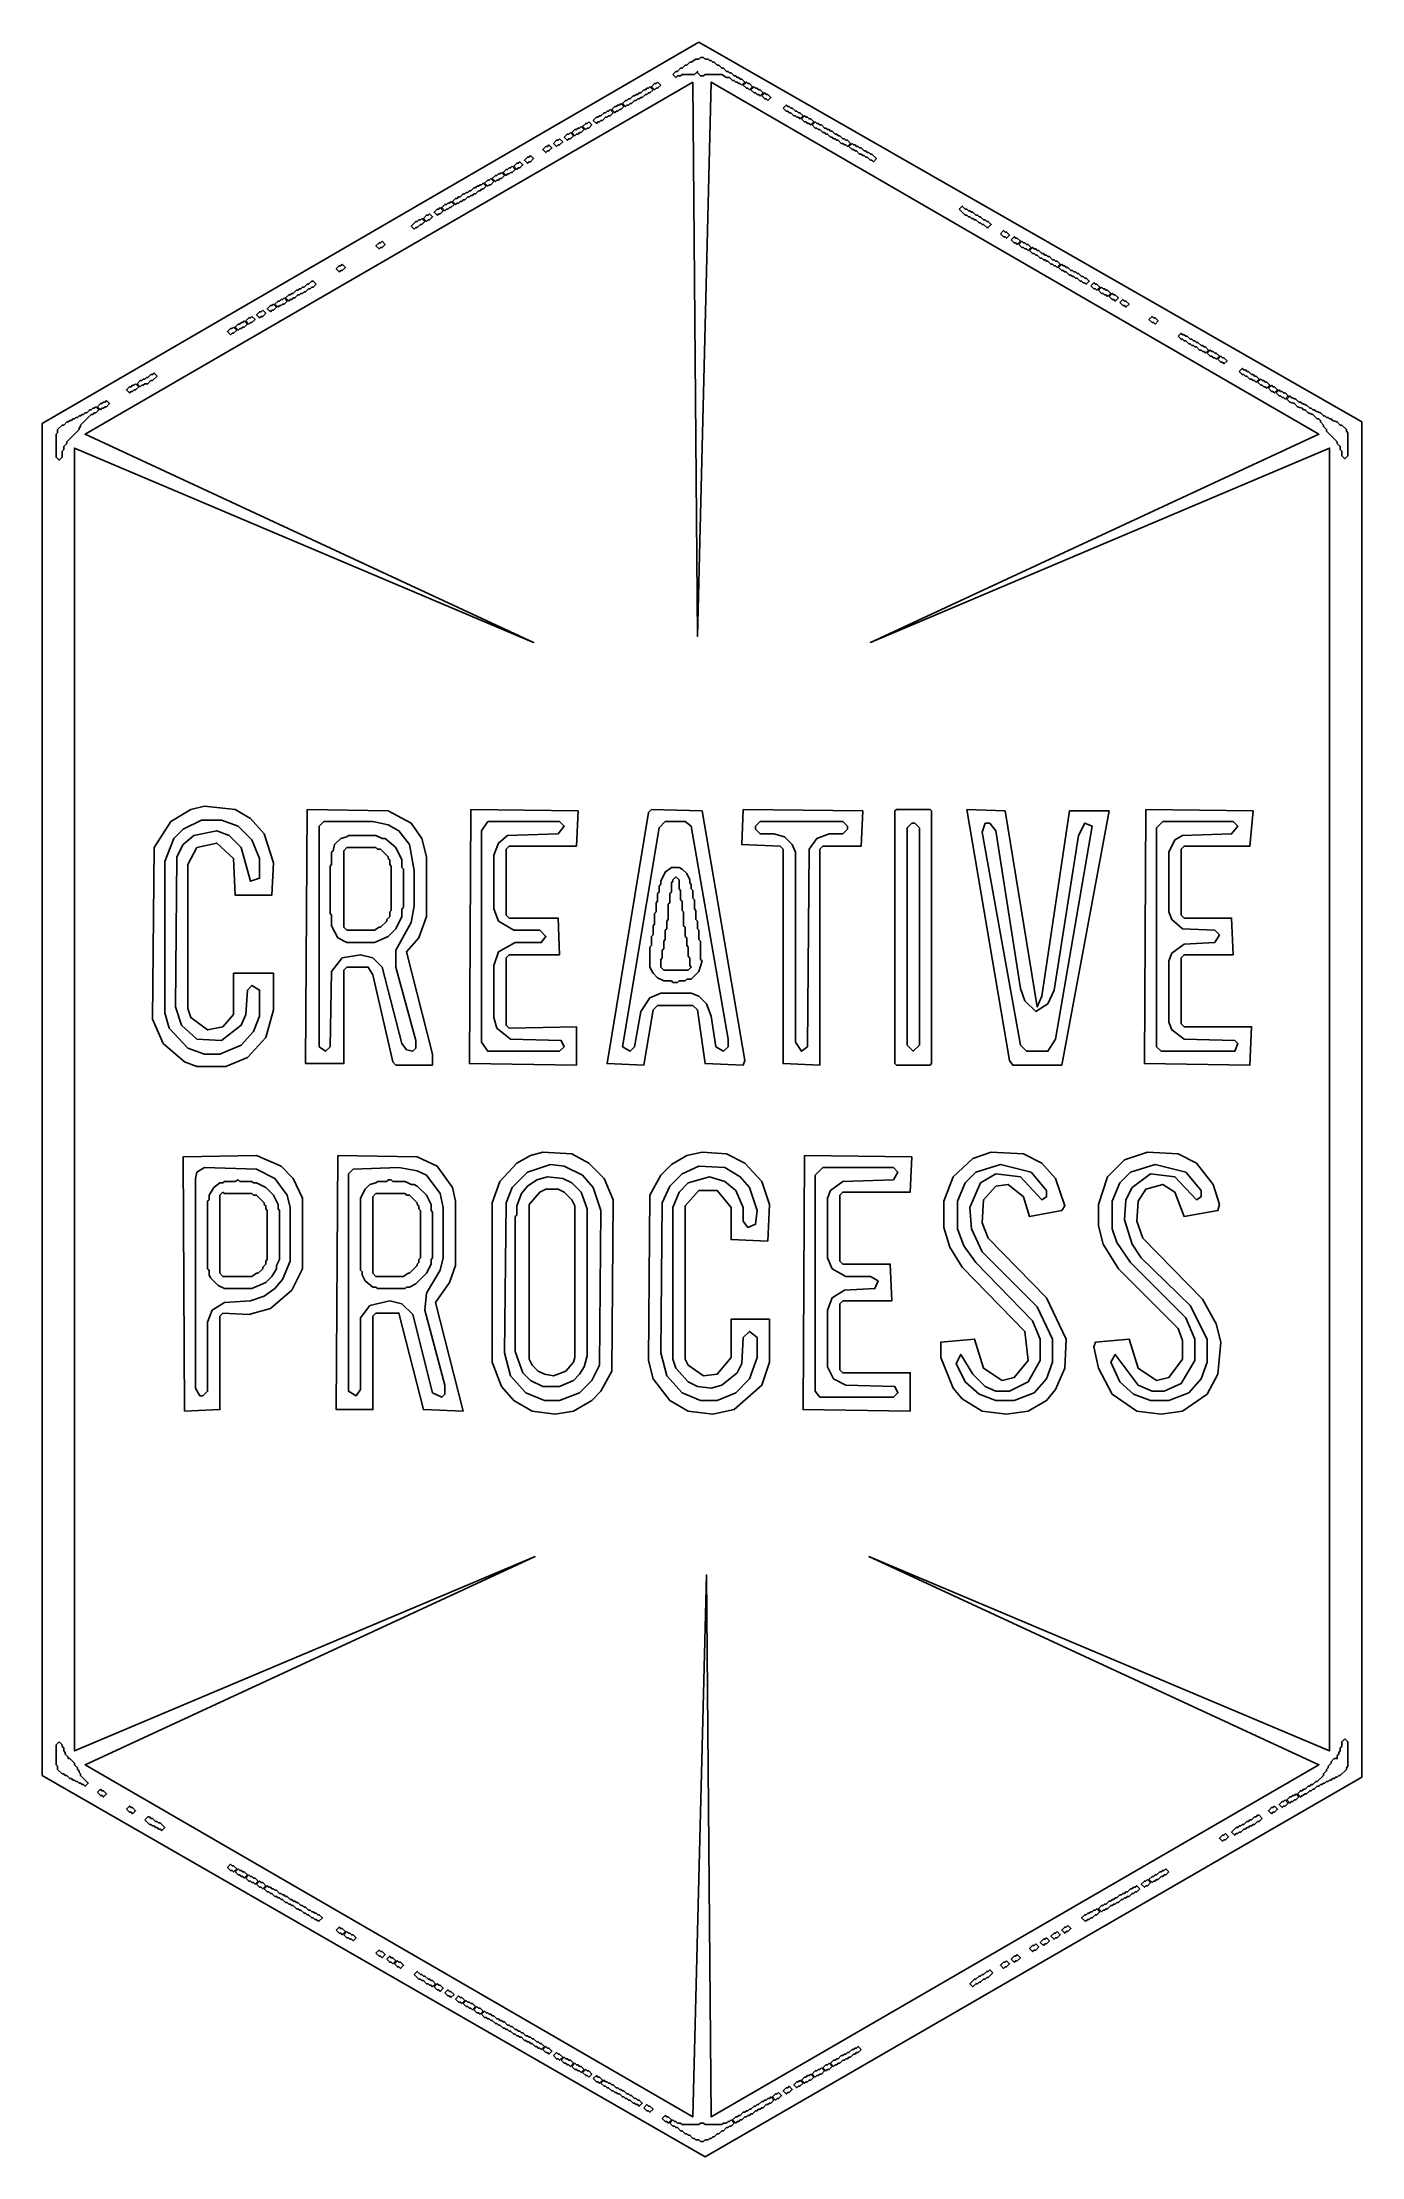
# Model space of a CAD drawing. Header units: millimetres. Extents: x 6 to 94, y 6 to 148.
import ezdxf

# ---------------------------------------------------------------- set-up
doc = ezdxf.new("R2010")
doc.units = ezdxf.units.MM
doc.layers.add('FILL', color=7, linetype='CONTINUOUS')

msp = doc.modelspace()

# ---------------------------------------------------------------- linework, layer by layer
at = {"layer": 'FILL'}
for points in [[(49.74359, 147.897436), (5.74359, 122.358974), (5.74359, 31.794872), (50.153846, 6.25641), (94.153846, 31.692308), (94.153846, 122.461538)], [(48, 145.74359), (48.205128, 145.948718), (48.307692, 145.948718), (48.512821, 146.153846), (48.615385, 146.153846), (48.820513, 146.358974), (48.923077, 146.358974), (49.128205, 146.564103), (49.230769, 146.564103), (49.538462, 146.769231), (49.74359, 146.769231), (49.846154, 146.871795), (50.051282, 146.871795), (50.153846, 146.769231), (50.358974, 146.769231), (50.461538, 146.666667), (50.564103, 146.666667), (50.666667, 146.564103), (50.769231, 146.564103), (50.974359, 146.358974), (51.076923, 146.358974), (51.282051, 146.153846), (51.384615, 146.153846), (51.589744, 145.948718), (51.692308, 145.948718), (51.794872, 145.846154), (51.897436, 145.846154), (52.102564, 145.641026), (52.205128, 145.641026), (52.307692, 145.538462), (52.410256, 145.538462), (52.512821, 145.435897), (52.615385, 145.435897), (52.820513, 145.230769), (52.615385, 145.025641), (52.512821, 145.128205), (52.410256, 145.128205), (52.307692, 145.230769), (52.205128, 145.230769), (52.102564, 145.333333), (52, 145.333333), (51.794872, 145.538462), (51.589744, 145.538462), (51.282051, 145.74359), (50.153846, 145.74359), (50.051282, 145.641026), (49.846154, 145.641026), (49.641026, 145.846154), (49.641026, 145.948718), (49.435897, 145.74359), (48.615385, 145.74359), (48.512821, 145.641026), (48.307692, 145.641026), (48.205128, 145.538462)], [(49.333333, 145.230769), (49.641026, 108.102564), (50.564103, 145.230769), (91.282051, 121.641026), (61.230769, 107.692308), (92, 120.717949), (92, 33.435897), (61.128205, 46.461538), (91.282051, 32.512821), (50.564103, 8.923077), (50.25641, 45.230769), (49.333333, 8.923077), (8.615385, 32.512821), (38.769231, 46.461538), (7.897436, 33.435897), (7.897436, 120.717949), (38.666667, 107.692308), (8.615385, 121.641026)], [(46.666667, 144.717949), (46.461538, 144.512821), (46.358974, 144.512821), (46.25641, 144.410256), (46.153846, 144.410256), (45.948718, 144.205128), (45.846154, 144.205128), (45.74359, 144.102564), (45.641026, 144.102564), (45.538462, 144), (45.435897, 144), (45.230769, 143.794872), (45.128205, 143.794872), (45.025641, 143.692308), (44.923077, 143.692308), (44.820513, 143.589744), (44.615385, 143.794872), (44.820513, 144), (44.923077, 144), (45.025641, 144.102564), (45.128205, 144.102564), (45.333333, 144.307692), (45.435897, 144.307692), (45.538462, 144.410256), (45.641026, 144.410256), (45.74359, 144.512821), (45.846154, 144.512821), (46.051282, 144.717949), (46.153846, 144.717949), (46.25641, 144.820513), (46.358974, 144.820513), (46.461538, 144.923077)], [(46.974359, 145.230769), (47.179487, 145.025641), (46.974359, 144.820513), (46.871795, 144.820513), (46.769231, 144.717949), (46.564103, 144.923077), (46.769231, 145.128205), (46.871795, 145.128205)], [(52.717949, 145.025641), (52.923077, 145.230769), (53.025641, 145.128205), (53.128205, 145.128205), (53.333333, 144.923077), (53.128205, 144.717949), (53.025641, 144.820513), (52.923077, 144.820513)], [(53.230769, 144.717949), (53.435897, 144.923077), (53.538462, 144.820513), (53.641026, 144.820513), (53.74359, 144.717949), (53.846154, 144.717949), (54.051282, 144.512821), (53.846154, 144.307692), (53.74359, 144.410256), (53.641026, 144.410256), (53.538462, 144.512821), (53.435897, 144.512821)], [(53.948718, 144.307692), (54.153846, 144.512821), (54.25641, 144.410256), (54.358974, 144.410256), (54.564103, 144.205128), (54.358974, 144), (54.25641, 144.102564), (54.153846, 144.102564)], [(44, 143.179487), (43.794872, 142.974359), (43.692308, 142.974359), (43.589744, 142.871795), (43.487179, 142.871795), (43.282051, 142.666667), (43.179487, 142.666667), (43.076923, 142.564103), (42.974359, 142.564103), (42.871795, 142.461538), (42.666667, 142.666667), (42.871795, 142.871795), (42.974359, 142.871795), (43.076923, 142.974359), (43.179487, 142.974359), (43.384615, 143.179487), (43.487179, 143.179487), (43.589744, 143.282051), (43.692308, 143.282051), (43.794872, 143.384615)], [(44.512821, 143.794872), (44.717949, 143.589744), (44.512821, 143.384615), (44.410256, 143.384615), (44.307692, 143.282051), (44.205128, 143.282051), (44.102564, 143.179487), (43.897436, 143.384615), (44.102564, 143.589744), (44.205128, 143.589744), (44.307692, 143.692308), (44.410256, 143.692308)], [(55.384615, 143.487179), (55.589744, 143.692308), (55.692308, 143.589744), (55.794872, 143.589744), (55.897436, 143.487179), (56, 143.487179), (56.205128, 143.282051), (56.307692, 143.282051), (56.410256, 143.179487), (56.512821, 143.179487), (56.717949, 142.974359), (56.512821, 142.769231), (56.410256, 142.871795), (56.307692, 142.871795), (56.205128, 142.974359), (56.102564, 142.974359), (55.897436, 143.179487), (55.794872, 143.179487), (55.692308, 143.282051), (55.589744, 143.282051)], [(41.128205, 141.846154), (41.333333, 141.641026), (41.128205, 141.435897), (41.025641, 141.435897), (40.923077, 141.333333), (40.717949, 141.538462), (40.923077, 141.74359), (41.025641, 141.74359)], [(41.846154, 142.25641), (42.051282, 142.051282), (41.846154, 141.846154), (41.74359, 141.846154), (41.641026, 141.74359), (41.538462, 141.74359), (41.435897, 141.641026), (41.230769, 141.846154), (41.435897, 142.051282), (41.538462, 142.051282), (41.641026, 142.153846), (41.74359, 142.153846)], [(42.358974, 142.564103), (42.564103, 142.358974), (42.358974, 142.153846), (42.25641, 142.153846), (42.153846, 142.051282), (41.948718, 142.25641), (42.153846, 142.461538), (42.25641, 142.461538)], [(56.615385, 142.769231), (56.820513, 142.974359), (56.923077, 142.871795), (57.025641, 142.871795), (57.128205, 142.769231), (57.230769, 142.769231), (57.435897, 142.564103), (57.230769, 142.358974), (57.128205, 142.461538), (57.025641, 142.461538), (56.923077, 142.564103), (56.820513, 142.564103)], [(57.333333, 142.358974), (57.538462, 142.564103), (57.641026, 142.461538), (57.74359, 142.461538), (57.846154, 142.358974), (57.948718, 142.358974), (58.153846, 142.153846), (58.25641, 142.153846), (58.358974, 142.051282), (58.461538, 142.051282), (58.564103, 141.948718), (58.666667, 141.948718), (58.871795, 141.74359), (58.974359, 141.74359), (59.076923, 141.641026), (59.179487, 141.641026), (59.384615, 141.435897), (59.487179, 141.435897), (59.589744, 141.333333), (59.692308, 141.333333), (59.897436, 141.128205), (59.692308, 140.923077), (59.589744, 141.025641), (59.487179, 141.025641), (59.384615, 141.128205), (59.282051, 141.128205), (59.076923, 141.333333), (58.974359, 141.333333), (58.871795, 141.435897), (58.769231, 141.435897), (58.666667, 141.538462), (58.564103, 141.538462), (58.358974, 141.74359), (58.25641, 141.74359), (58.153846, 141.846154), (58.051282, 141.846154), (57.846154, 142.051282), (57.74359, 142.051282), (57.641026, 142.153846), (57.538462, 142.153846)], [(38.461538, 140.307692), (38.666667, 140.102564), (38.461538, 139.897436), (38.358974, 139.897436), (38.25641, 139.794872), (38.051282, 140), (38.25641, 140.205128), (38.358974, 140.205128)], [(39.692308, 141.025641), (39.897436, 140.820513), (39.692308, 140.615385), (39.589744, 140.615385), (39.487179, 140.512821), (39.282051, 140.717949), (39.487179, 140.923077), (39.589744, 140.923077)], [(40.410256, 141.435897), (40.615385, 141.230769), (40.410256, 141.025641), (40.307692, 141.025641), (40.205128, 140.923077), (40, 141.128205), (40.205128, 141.333333), (40.307692, 141.333333)], [(59.794872, 140.923077), (60, 141.128205), (60.102564, 141.025641), (60.205128, 141.025641), (60.307692, 140.923077), (60.410256, 140.923077), (60.512821, 140.820513), (60.615385, 140.820513), (60.820513, 140.615385), (60.923077, 140.615385), (61.025641, 140.512821), (61.128205, 140.512821), (61.230769, 140.410256), (61.333333, 140.410256), (61.641026, 140.102564), (61.435897, 139.897436), (61.333333, 140), (61.230769, 140), (61.025641, 140.205128), (60.923077, 140.205128), (60.820513, 140.307692), (60.717949, 140.307692), (60.615385, 140.410256), (60.512821, 140.410256), (60.307692, 140.615385), (60.205128, 140.615385), (60.102564, 140.717949), (60, 140.717949)], [(36.512821, 139.179487), (36.717949, 138.974359), (36.512821, 138.769231), (36.410256, 138.769231), (36.307692, 138.666667), (36.205128, 138.666667), (36.102564, 138.564103), (35.897436, 138.769231), (36.102564, 138.974359), (36.205128, 138.974359), (36.307692, 139.076923), (36.410256, 139.076923)], [(37.230769, 139.589744), (37.435897, 139.384615), (37.230769, 139.179487), (37.128205, 139.179487), (37.025641, 139.076923), (36.923077, 139.076923), (36.820513, 138.974359), (36.615385, 139.179487), (36.820513, 139.384615), (36.923077, 139.384615), (37.025641, 139.487179), (37.128205, 139.487179)], [(37.74359, 139.897436), (37.948718, 139.692308), (37.74359, 139.487179), (37.641026, 139.487179), (37.538462, 139.384615), (37.333333, 139.589744), (37.538462, 139.794872), (37.641026, 139.794872)], [(35.487179, 138.25641), (35.282051, 138.051282), (35.179487, 138.051282), (35.076923, 137.948718), (34.974359, 137.948718), (34.769231, 137.74359), (34.666667, 137.74359), (34.564103, 137.641026), (34.461538, 137.641026), (34.358974, 137.538462), (34.25641, 137.538462), (34.051282, 137.333333), (33.948718, 137.333333), (33.846154, 137.230769), (33.74359, 137.230769), (33.641026, 137.128205), (33.538462, 137.128205), (33.435897, 137.025641), (33.230769, 137.230769), (33.435897, 137.435897), (33.538462, 137.435897), (33.641026, 137.538462), (33.74359, 137.538462), (33.948718, 137.74359), (34.051282, 137.74359), (34.153846, 137.846154), (34.25641, 137.846154), (34.358974, 137.948718), (34.461538, 137.948718), (34.666667, 138.153846), (34.769231, 138.153846), (34.871795, 138.25641), (34.974359, 138.25641), (35.076923, 138.358974), (35.179487, 138.358974), (35.282051, 138.461538)], [(35.794872, 138.769231), (36, 138.564103), (35.794872, 138.358974), (35.692308, 138.358974), (35.589744, 138.25641), (35.384615, 138.461538), (35.589744, 138.666667), (35.692308, 138.666667)], [(31.179487, 136.102564), (31.384615, 135.897436), (31.179487, 135.692308), (31.076923, 135.692308), (30.871795, 135.487179), (30.769231, 135.487179), (30.666667, 135.384615), (30.461538, 135.589744), (30.769231, 135.897436), (30.871795, 135.897436), (30.974359, 136), (31.076923, 136)], [(31.692308, 136.410256), (31.897436, 136.205128), (31.692308, 136), (31.589744, 136), (31.487179, 135.897436), (31.282051, 136.102564), (31.487179, 136.307692), (31.589744, 136.307692)], [(32.410256, 136.820513), (32.615385, 136.615385), (32.410256, 136.410256), (32.307692, 136.410256), (32.205128, 136.307692), (32, 136.512821), (32.205128, 136.717949), (32.307692, 136.717949)], [(33.128205, 137.230769), (33.333333, 137.025641), (33.128205, 136.820513), (33.025641, 136.820513), (32.923077, 136.717949), (32.820513, 136.717949), (32.717949, 136.615385), (32.512821, 136.820513), (32.717949, 137.025641), (32.820513, 137.025641), (32.923077, 137.128205), (33.025641, 137.128205)], [(67.179487, 136.717949), (67.384615, 136.923077), (67.589744, 136.717949), (67.692308, 136.717949), (67.794872, 136.615385), (67.897436, 136.615385), (68, 136.512821), (68.102564, 136.512821), (68.307692, 136.307692), (68.410256, 136.307692), (68.512821, 136.205128), (68.615385, 136.205128), (68.820513, 136), (68.923077, 136), (69.025641, 135.897436), (69.128205, 135.897436), (69.333333, 135.692308), (69.128205, 135.487179), (69.025641, 135.487179), (68.820513, 135.692308), (68.717949, 135.692308), (68.615385, 135.794872), (68.512821, 135.794872), (68.307692, 136), (68.205128, 136), (68.102564, 136.102564), (68, 136.102564), (67.897436, 136.205128), (67.794872, 136.205128), (67.692308, 136.307692), (67.589744, 136.307692)], [(28.512821, 134.564103), (28.717949, 134.358974), (28.512821, 134.153846), (28.410256, 134.153846), (28.307692, 134.051282), (28.102564, 134.25641), (28.307692, 134.461538), (28.410256, 134.461538)], [(69.948718, 135.076923), (70.153846, 135.282051), (70.25641, 135.179487), (70.358974, 135.179487), (70.564103, 134.974359), (70.358974, 134.769231), (70.25641, 134.871795), (70.153846, 134.871795)], [(70.666667, 134.666667), (70.871795, 134.871795), (70.974359, 134.769231), (71.076923, 134.769231), (71.282051, 134.564103), (71.076923, 134.358974), (70.974359, 134.461538), (70.871795, 134.461538)], [(71.179487, 134.358974), (71.384615, 134.564103), (71.487179, 134.461538), (71.589744, 134.461538), (71.692308, 134.358974), (71.794872, 134.358974), (72, 134.153846), (71.794872, 133.948718), (71.692308, 134.051282), (71.589744, 134.051282), (71.487179, 134.153846), (71.384615, 134.153846)], [(71.897436, 133.948718), (72.102564, 134.153846), (72.205128, 134.051282), (72.307692, 134.051282), (72.410256, 133.948718), (72.512821, 133.948718), (72.717949, 133.74359), (72.820513, 133.74359), (72.923077, 133.641026), (73.025641, 133.641026), (73.128205, 133.538462), (73.230769, 133.538462), (73.435897, 133.333333), (73.538462, 133.333333), (73.641026, 133.230769), (73.74359, 133.230769), (73.948718, 133.025641), (73.74359, 132.820513), (73.641026, 132.923077), (73.538462, 132.923077), (73.435897, 133.025641), (73.333333, 133.025641), (73.128205, 133.230769), (73.025641, 133.230769), (72.923077, 133.333333), (72.820513, 133.333333), (72.717949, 133.435897), (72.615385, 133.435897), (72.410256, 133.641026), (72.307692, 133.641026), (72.205128, 133.74359), (72.102564, 133.74359)], [(24.102564, 131.692308), (23.897436, 131.487179), (23.794872, 131.487179), (23.692308, 131.384615), (23.589744, 131.384615), (23.384615, 131.179487), (23.282051, 131.179487), (23.179487, 131.076923), (23.076923, 131.076923), (22.974359, 130.974359), (22.871795, 130.974359), (22.666667, 130.769231), (22.564103, 130.769231), (22.461538, 130.666667), (22.358974, 130.666667), (22.25641, 130.564103), (22.051282, 130.769231), (22.25641, 130.974359), (22.358974, 130.974359), (22.461538, 131.076923), (22.564103, 131.076923), (22.769231, 131.282051), (22.871795, 131.282051), (22.974359, 131.384615), (23.076923, 131.384615), (23.179487, 131.487179), (23.282051, 131.487179), (23.487179, 131.692308), (23.589744, 131.692308), (23.794872, 131.897436), (23.897436, 131.897436)], [(25.846154, 133.025641), (26.051282, 132.820513), (25.846154, 132.615385), (25.74359, 132.615385), (25.641026, 132.512821), (25.435897, 132.717949), (25.641026, 132.923077), (25.74359, 132.923077)], [(73.846154, 132.820513), (74.051282, 133.025641), (74.153846, 132.923077), (74.25641, 132.923077), (74.358974, 132.820513), (74.461538, 132.820513), (74.666667, 132.615385), (74.769231, 132.615385), (74.871795, 132.512821), (74.974359, 132.512821), (75.076923, 132.410256), (75.179487, 132.410256), (75.384615, 132.205128), (75.487179, 132.205128), (75.589744, 132.102564), (75.692308, 132.102564), (75.897436, 131.897436), (75.692308, 131.692308), (75.589744, 131.794872), (75.487179, 131.794872), (75.384615, 131.897436), (75.282051, 131.897436), (75.076923, 132.102564), (74.974359, 132.102564), (74.871795, 132.205128), (74.769231, 132.205128), (74.666667, 132.307692), (74.564103, 132.307692), (74.358974, 132.512821), (74.25641, 132.512821), (74.153846, 132.615385), (74.051282, 132.615385)], [(76, 131.589744), (76.205128, 131.794872), (76.307692, 131.692308), (76.410256, 131.692308), (76.615385, 131.487179), (76.410256, 131.282051), (76.307692, 131.384615), (76.205128, 131.384615)], [(21.230769, 130.358974), (21.435897, 130.153846), (21.230769, 129.948718), (21.128205, 129.948718), (21.025641, 129.846154), (20.820513, 130.051282), (21.025641, 130.25641), (21.128205, 130.25641)], [(21.948718, 130.769231), (22.153846, 130.564103), (21.948718, 130.358974), (21.846154, 130.358974), (21.74359, 130.25641), (21.641026, 130.25641), (21.538462, 130.153846), (21.333333, 130.358974), (21.538462, 130.564103), (21.641026, 130.564103), (21.74359, 130.666667), (21.846154, 130.666667)], [(76.512821, 131.282051), (76.717949, 131.487179), (76.820513, 131.384615), (76.923077, 131.384615), (77.025641, 131.282051), (77.128205, 131.282051), (77.333333, 131.076923), (77.128205, 130.871795), (77.025641, 130.974359), (76.923077, 130.974359), (76.820513, 131.076923), (76.717949, 131.076923)], [(77.230769, 130.871795), (77.435897, 131.076923), (77.538462, 130.974359), (77.641026, 130.974359), (77.846154, 130.769231), (77.641026, 130.564103), (77.538462, 130.666667), (77.435897, 130.666667)], [(77.948718, 130.461538), (78.153846, 130.666667), (78.25641, 130.564103), (78.358974, 130.564103), (78.564103, 130.358974), (78.358974, 130.153846), (78.25641, 130.25641), (78.153846, 130.25641)], [(19.282051, 129.230769), (19.487179, 129.025641), (19.282051, 128.820513), (19.179487, 128.820513), (19.076923, 128.717949), (18.974359, 128.717949), (18.871795, 128.615385), (18.666667, 128.820513), (18.871795, 129.025641), (18.974359, 129.025641), (19.076923, 129.128205), (19.179487, 129.128205)], [(19.794872, 129.538462), (20, 129.333333), (19.794872, 129.128205), (19.692308, 129.128205), (19.589744, 129.025641), (19.384615, 129.230769), (19.589744, 129.435897), (19.692308, 129.435897)], [(20.512821, 129.948718), (20.717949, 129.74359), (20.512821, 129.538462), (20.410256, 129.538462), (20.307692, 129.435897), (20.102564, 129.641026), (20.307692, 129.846154), (20.410256, 129.846154)], [(79.897436, 129.333333), (80.102564, 129.538462), (80.205128, 129.435897), (80.307692, 129.435897), (80.512821, 129.230769), (80.307692, 129.025641), (80.205128, 129.128205), (80.102564, 129.128205)], [(18.564103, 128.820513), (18.769231, 128.615385), (18.564103, 128.410256), (18.461538, 128.410256), (18.358974, 128.307692), (18.153846, 128.512821), (18.358974, 128.717949), (18.461538, 128.717949)], [(81.846154, 128.205128), (82.051282, 128.410256), (82.153846, 128.307692), (82.25641, 128.307692), (82.358974, 128.205128), (82.461538, 128.205128), (82.666667, 128), (82.769231, 128), (82.871795, 127.897436), (82.974359, 127.897436), (83.076923, 127.794872), (83.179487, 127.794872), (83.384615, 127.589744), (83.487179, 127.589744), (83.589744, 127.487179), (83.692308, 127.487179), (83.897436, 127.282051), (83.692308, 127.076923), (83.589744, 127.179487), (83.487179, 127.179487), (83.384615, 127.282051), (83.282051, 127.282051), (83.076923, 127.487179), (82.974359, 127.487179), (82.871795, 127.589744), (82.769231, 127.589744), (82.666667, 127.692308), (82.564103, 127.692308), (82.358974, 127.897436), (82.25641, 127.897436), (82.153846, 128), (82.051282, 128)], [(83.794872, 127.076923), (84, 127.282051), (84.102564, 127.179487), (84.205128, 127.179487), (84.307692, 127.076923), (84.410256, 127.076923), (84.615385, 126.871795), (84.410256, 126.666667), (84.307692, 126.769231), (84.205128, 126.769231), (84.102564, 126.871795), (84, 126.871795)], [(84.512821, 126.666667), (84.717949, 126.871795), (84.820513, 126.769231), (84.923077, 126.769231), (85.128205, 126.564103), (84.923077, 126.358974), (84.820513, 126.461538), (84.717949, 126.461538)], [(12, 125.025641), (12.205128, 124.820513), (12, 124.615385), (11.897436, 124.615385), (11.794872, 124.512821), (11.692308, 124.512821), (11.589744, 124.410256), (11.384615, 124.615385), (11.589744, 124.820513), (11.692308, 124.820513), (11.794872, 124.923077), (11.897436, 124.923077)], [(13.435897, 125.538462), (13.128205, 125.230769), (13.025641, 125.230769), (12.820513, 125.025641), (12.615385, 125.025641), (12.512821, 124.923077), (12.410256, 124.923077), (12.307692, 124.820513), (12.102564, 125.025641), (12.307692, 125.230769), (12.410256, 125.230769), (12.512821, 125.333333), (12.615385, 125.333333), (12.717949, 125.435897), (12.820513, 125.435897), (13.025641, 125.641026), (13.128205, 125.641026), (13.230769, 125.74359)], [(85.948718, 125.846154), (86.153846, 126.051282), (86.25641, 125.948718), (86.358974, 125.948718), (86.461538, 125.846154), (86.564103, 125.846154), (86.769231, 125.641026), (86.871795, 125.641026), (86.974359, 125.538462), (87.076923, 125.538462), (87.282051, 125.333333), (87.076923, 125.128205), (86.974359, 125.230769), (86.871795, 125.230769), (86.769231, 125.333333), (86.666667, 125.333333), (86.461538, 125.538462), (86.358974, 125.538462), (86.25641, 125.641026), (86.153846, 125.641026)], [(87.179487, 125.128205), (87.384615, 125.333333), (87.487179, 125.230769), (87.589744, 125.230769), (87.692308, 125.128205), (87.794872, 125.128205), (88, 124.923077), (87.794872, 124.717949), (87.692308, 124.820513), (87.589744, 124.820513), (87.487179, 124.923077), (87.384615, 124.923077)], [(87.897436, 124.717949), (88.102564, 124.923077), (88.205128, 124.820513), (88.307692, 124.820513), (88.512821, 124.615385), (88.307692, 124.410256), (88.205128, 124.512821), (88.102564, 124.512821)], [(9.333333, 123.487179), (9.538462, 123.282051), (9.333333, 123.076923), (9.230769, 123.076923), (9.128205, 122.974359), (9.025641, 122.974359), (8.307692, 122.25641), (8.307692, 122.153846), (8.205128, 122.051282), (8.205128, 121.948718), (7.384615, 121.128205), (7.384615, 121.025641), (7.179487, 120.820513), (7.179487, 120.615385), (7.076923, 120.512821), (7.076923, 120.102564), (6.871795, 119.897436), (6.666667, 120.102564), (6.666667, 121.641026), (6.769231, 121.74359), (6.769231, 121.948718), (7.076923, 122.25641), (7.179487, 122.25641), (7.384615, 122.461538), (7.487179, 122.461538), (7.589744, 122.564103), (7.692308, 122.564103), (7.794872, 122.666667), (7.897436, 122.666667), (8, 122.769231), (8.102564, 122.769231), (8.205128, 122.871795), (8.307692, 122.871795), (8.410256, 122.974359), (8.512821, 122.974359), (8.615385, 123.076923), (8.717949, 123.076923), (8.923077, 123.282051), (9.025641, 123.282051), (9.128205, 123.384615), (9.230769, 123.384615)], [(10.051282, 123.897436), (10.25641, 123.692308), (10.051282, 123.487179), (9.948718, 123.487179), (9.846154, 123.384615), (9.74359, 123.384615), (9.641026, 123.282051), (9.435897, 123.487179), (9.641026, 123.692308), (9.74359, 123.692308), (9.846154, 123.794872), (9.948718, 123.794872)], [(88.410256, 124.410256), (88.615385, 124.615385), (88.717949, 124.512821), (88.820513, 124.512821), (88.923077, 124.410256), (89.025641, 124.410256), (89.230769, 124.205128), (89.025641, 124), (88.923077, 124.102564), (88.820513, 124.102564), (88.717949, 124.205128), (88.615385, 124.205128)], [(89.333333, 124.205128), (89.435897, 124.102564), (89.74359, 124), (89.948718, 123.794872), (90.051282, 123.794872), (90.153846, 123.692308), (90.461538, 123.589744), (90.666667, 123.384615), (90.769231, 123.384615), (90.871795, 123.282051), (90.974359, 123.282051), (91.076923, 123.179487), (91.384615, 123.076923), (91.589744, 122.871795), (91.692308, 122.871795), (91.794872, 122.769231), (91.897436, 122.769231), (92, 122.666667), (92.102564, 122.666667), (92.205128, 122.564103), (92.512821, 122.461538), (92.717949, 122.25641), (92.820513, 122.25641), (93.128205, 121.948718), (93.128205, 121.846154), (93.230769, 121.74359), (93.230769, 120.205128), (93.025641, 120), (92.820513, 120.205128), (92.820513, 120.512821), (92.717949, 120.615385), (92.717949, 120.820513), (92.512821, 121.025641), (92.512821, 121.128205), (91.794872, 121.846154), (91.794872, 121.948718), (91.589744, 122.153846), (91.589744, 122.25641), (91.384615, 122.461538), (91.384615, 122.564103), (91.282051, 122.666667), (91.179487, 122.666667), (90.871795, 122.974359), (90.564103, 123.076923), (90.358974, 123.282051), (90.25641, 123.282051), (90.153846, 123.384615), (89.846154, 123.487179), (89.641026, 123.692308), (89.333333, 123.794872), (89.128205, 124)], [(16.615385, 96.717949), (15.692308, 96.512821), (14.358974, 95.692308), (13.230769, 93.948718), (13.128205, 82.461538), (13.846154, 80.820513), (15.282051, 79.589744), (16.102564, 79.282051), (18.051282, 79.282051), (19.487179, 79.897436), (20.717949, 81.230769), (21.230769, 83.076923), (21.230769, 85.538462), (18.564103, 85.538462), (18.564103, 82.769231), (17.846154, 81.948718), (16.820513, 81.74359), (15.692308, 82.564103), (15.487179, 83.179487), (15.487179, 92.820513), (16.102564, 93.948718), (17.435897, 94.25641), (18.564103, 93.230769), (18.666667, 90.769231), (21.128205, 90.769231), (21.230769, 92.923077), (20.615385, 94.871795), (19.692308, 95.897436), (18.666667, 96.512821)], [(23.487179, 96.512821), (23.384615, 79.487179), (25.948718, 79.487179), (25.948718, 85.74359), (26.153846, 85.948718), (27.589744, 85.948718), (27.897436, 85.435897), (29.230769, 79.589744), (29.435897, 79.384615), (31.897436, 79.384615), (31.897436, 80.102564), (30.153846, 86.974359), (30.974359, 87.897436), (31.487179, 89.333333), (31.487179, 93.333333), (31.179487, 94.564103), (30.461538, 95.589744), (28.923077, 96.410256)], [(34.461538, 96.512821), (34.358974, 79.487179), (41.538462, 79.384615), (41.538462, 81.948718), (37.025641, 81.846154), (36.820513, 82.051282), (36.820513, 86.564103), (37.025641, 86.769231), (40.410256, 86.769231), (40.307692, 89.230769), (37.025641, 89.230769), (36.820513, 89.435897), (36.820513, 93.846154), (37.025641, 94.051282), (41.538462, 94.051282), (41.641026, 96.410256)], [(46.564103, 96.512821), (46.358974, 96.307692), (43.589744, 79.487179), (46.051282, 79.384615), (46.666667, 83.076923), (46.974359, 83.384615), (49.333333, 83.384615), (49.641026, 83.076923), (50.153846, 79.487179), (52.717949, 79.384615), (52.820513, 79.692308), (49.948718, 96.410256)], [(52.717949, 96.512821), (52.615385, 94.153846), (55.179487, 94.051282), (55.384615, 93.846154), (55.384615, 79.487179), (57.846154, 79.384615), (57.846154, 93.846154), (58.051282, 94.051282), (60.615385, 94.051282), (60.717949, 96.410256)], [(62.974359, 96.512821), (62.871795, 96.410256), (62.871795, 79.487179), (62.974359, 79.384615), (65.230769, 79.384615), (65.333333, 79.487179), (65.333333, 96.410256), (65.230769, 96.512821)], [(67.692308, 96.512821), (70.564103, 79.692308), (70.769231, 79.384615), (74.051282, 79.384615), (77.230769, 96.410256), (74.564103, 96.410256), (72.717949, 84), (72.410256, 83.282051), (70.25641, 96.410256)], [(79.692308, 96.512821), (79.589744, 79.487179), (86.666667, 79.384615), (86.769231, 81.948718), (82.25641, 81.948718), (82.051282, 82.153846), (82.051282, 86.564103), (82.25641, 86.769231), (85.538462, 86.769231), (85.435897, 89.230769), (82.25641, 89.230769), (82.051282, 89.435897), (82.051282, 93.846154), (82.25641, 94.051282), (86.666667, 94.051282), (86.871795, 96.410256)], [(16.410256, 95.794872), (17.74359, 95.794872), (18.871795, 95.384615), (19.794872, 94.461538), (20.307692, 93.230769), (20.307692, 91.897436), (19.692308, 91.692308), (19.076923, 93.948718), (18.25641, 94.769231), (17.435897, 95.076923), (15.897436, 94.769231), (15.179487, 94.153846), (14.769231, 93.333333), (14.666667, 83.282051), (15.076923, 82.051282), (16.102564, 81.128205), (17.74359, 81.025641), (19.076923, 82.051282), (19.384615, 82.769231), (19.487179, 84.410256), (19.794872, 84.717949), (20.307692, 84.410256), (20.307692, 82.666667), (19.897436, 81.641026), (19.076923, 80.717949), (17.641026, 80.102564), (16.615385, 80.102564), (15.487179, 80.512821), (14.25641, 81.846154), (13.948718, 82.871795), (13.948718, 93.025641), (14.564103, 94.564103), (15.179487, 95.179487)], [(24.615385, 95.692308), (27.897436, 95.692308), (28.923077, 95.487179), (29.641026, 95.076923), (30.358974, 94.153846), (30.666667, 92.410256), (30.666667, 90.051282), (30.461538, 88.923077), (29.435897, 87.076923), (29.435897, 85.948718), (30.769231, 81.025641), (30.769231, 80.512821), (30.564103, 80.307692), (30.153846, 80.410256), (29.846154, 80.820513), (28.512821, 85.948718), (27.897436, 86.564103), (27.076923, 86.769231), (25.846154, 86.564103), (25.128205, 85.641026), (25.025641, 80.615385), (24.717949, 80.307692), (24.307692, 80.615385), (24.307692, 95.384615)], [(35.589744, 95.692308), (40.410256, 95.692308), (40.717949, 95.384615), (40.307692, 94.871795), (36.923077, 94.769231), (36.307692, 94.25641), (36, 93.435897), (36, 89.846154), (36.307692, 89.025641), (37.333333, 88.410256), (39.076923, 88.410256), (39.487179, 88), (39.179487, 87.589744), (37.435897, 87.589744), (36.307692, 86.974359), (36, 86.051282), (36, 82.564103), (36.205128, 81.846154), (37.128205, 81.128205), (40.512821, 81.025641), (40.717949, 80.615385), (40.410256, 80.307692), (35.589744, 80.307692), (35.179487, 80.923077), (35.179487, 95.076923)], [(47.487179, 95.692308), (48.820513, 95.692308), (49.230769, 95.384615), (51.692308, 81.128205), (51.692308, 80.615385), (51.384615, 80.307692), (50.871795, 80.615385), (50.564103, 82.666667), (50.25641, 83.487179), (49.74359, 84), (49.230769, 84.205128), (47.179487, 84.205128), (46.461538, 83.897436), (45.846154, 82.974359), (45.435897, 80.615385), (45.128205, 80.307692), (44.615385, 80.615385), (47.076923, 95.282051)], [(53.846154, 95.692308), (59.384615, 95.692308), (59.692308, 95.384615), (59.692308, 95.179487), (59.384615, 94.871795), (58.461538, 94.871795), (57.641026, 94.564103), (57.128205, 93.846154), (57.025641, 80.615385), (56.615385, 80.307692), (56.205128, 80.923077), (56.205128, 93.641026), (56, 94.153846), (55.487179, 94.666667), (54.769231, 94.871795), (53.846154, 94.871795), (53.538462, 95.179487), (53.538462, 95.384615)], [(64, 95.589744), (64.205128, 95.589744), (64.512821, 95.282051), (64.512821, 80.717949), (64.102564, 80.307692), (63.692308, 80.717949), (63.692308, 95.282051)], [(68.923077, 95.589744), (69.230769, 95.589744), (69.641026, 95.076923), (71.282051, 84.512821), (71.589744, 83.692308), (72.307692, 82.974359), (73.128205, 83.487179), (73.538462, 84.410256), (75.179487, 94.769231), (75.589744, 95.589744), (76.102564, 95.384615), (73.641026, 81.128205), (73.128205, 80.307692), (71.692308, 80.307692), (71.282051, 80.717949), (68.717949, 94.974359)], [(80.820513, 95.692308), (85.538462, 95.692308), (85.846154, 95.384615), (85.435897, 94.871795), (82.153846, 94.769231), (81.641026, 94.461538), (81.230769, 93.641026), (81.230769, 89.641026), (81.435897, 89.128205), (82.153846, 88.512821), (84.307692, 88.410256), (84.615385, 88.102564), (84.307692, 87.589744), (82.25641, 87.487179), (81.435897, 86.871795), (81.230769, 86.358974), (81.230769, 82.25641), (81.435897, 81.74359), (82.25641, 81.128205), (85.641026, 81.025641), (85.846154, 80.820513), (85.641026, 80.307692), (80.717949, 80.307692), (80.410256, 80.615385), (80.410256, 95.282051)], [(26.25641, 94.769231), (26.153846, 94.666667), (25.74359, 94.564103), (25.333333, 94.153846), (25.230769, 93.74359), (25.128205, 93.641026), (25.128205, 92.820513), (25.025641, 92.717949), (25.025641, 89.538462), (25.128205, 89.435897), (25.128205, 88.717949), (25.538462, 87.897436), (26.153846, 87.589744), (28, 87.589744), (28.923077, 88), (29.435897, 88.512821), (29.846154, 89.333333), (29.846154, 89.846154), (29.948718, 89.948718), (29.948718, 92.512821), (29.846154, 92.615385), (29.846154, 93.128205), (29.435897, 93.948718), (28.717949, 94.564103), (28.512821, 94.564103), (28.102564, 94.769231)], [(26.153846, 93.948718), (28.102564, 93.948718), (28.205128, 93.846154), (28.410256, 93.846154), (28.923077, 93.333333), (28.923077, 93.230769), (29.025641, 93.128205), (29.025641, 92.820513), (29.128205, 92.717949), (29.128205, 89.74359), (29.025641, 89.641026), (29.025641, 89.333333), (28.820513, 89.128205), (28.820513, 89.025641), (28.410256, 88.615385), (28.307692, 88.615385), (28, 88.410256), (26.153846, 88.410256), (25.948718, 88.615385), (25.948718, 93.74359)], [(47.897436, 92.615385), (47.487179, 92.307692), (47.179487, 91.692308), (47.179487, 91.487179), (47.076923, 91.384615), (47.076923, 90.974359), (46.974359, 90.871795), (46.974359, 90.358974), (46.871795, 90.25641), (46.871795, 89.641026), (46.769231, 89.538462), (46.769231, 88.820513), (46.666667, 88.717949), (46.666667, 88.102564), (46.564103, 88), (46.564103, 87.384615), (46.461538, 87.282051), (46.461538, 85.948718), (46.666667, 85.538462), (46.974359, 85.230769), (47.384615, 85.025641), (47.897436, 85.025641), (48, 84.923077), (48.307692, 84.923077), (48.410256, 85.025641), (48.820513, 85.025641), (48.923077, 85.128205), (49.230769, 85.128205), (49.74359, 85.641026), (49.948718, 86.358974), (49.846154, 86.461538), (49.846154, 87.692308), (49.74359, 87.794872), (49.74359, 88.410256), (49.641026, 88.512821), (49.641026, 89.025641), (49.538462, 89.128205), (49.538462, 89.74359), (49.435897, 89.846154), (49.435897, 90.461538), (49.333333, 90.564103), (49.333333, 91.076923), (49.230769, 91.179487), (49.230769, 91.487179), (49.128205, 91.589744), (49.128205, 91.794872), (48.923077, 92.205128), (48.615385, 92.512821), (48.410256, 92.615385)], [(48.205128, 92), (48.410256, 91.794872), (48.410256, 91.179487), (48.512821, 91.076923), (48.512821, 90.461538), (48.615385, 90.358974), (48.615385, 89.74359), (48.717949, 89.641026), (48.717949, 88.717949), (48.820513, 88.615385), (48.820513, 88), (48.923077, 87.897436), (48.923077, 87.384615), (49.025641, 87.282051), (49.025641, 86.666667), (49.128205, 86.564103), (49.128205, 86.051282), (49.230769, 85.948718), (49.025641, 85.74359), (47.384615, 85.74359), (47.179487, 85.948718), (47.179487, 86.461538), (47.282051, 86.564103), (47.282051, 87.076923), (47.384615, 87.179487), (47.384615, 87.692308), (47.487179, 87.794872), (47.487179, 88.410256), (47.589744, 88.512821), (47.589744, 89.025641), (47.692308, 89.128205), (47.692308, 90.153846), (47.794872, 90.25641), (47.794872, 90.871795), (47.897436, 90.974359), (47.897436, 91.589744), (48, 91.692308), (48, 91.794872)], [(20.102564, 73.333333), (15.179487, 73.230769), (15.282051, 56.205128), (17.641026, 56.307692), (17.641026, 62.564103), (17.846154, 62.769231), (19.589744, 62.666667), (21.025641, 63.076923), (22.461538, 64.307692), (23.179487, 65.74359), (23.179487, 70.461538), (22.564103, 71.794872), (21.74359, 72.615385)], [(20.102564, 72.410256), (21.333333, 71.794872), (22.153846, 70.666667), (22.358974, 69.846154), (22.358974, 66.25641), (21.846154, 65.025641), (21.333333, 64.410256), (20.615385, 63.897436), (19.692308, 63.589744), (17.948718, 63.487179), (17.128205, 62.974359), (16.820513, 62.153846), (16.820513, 57.538462), (16.512821, 57.230769), (16.307692, 57.230769), (16, 57.74359), (16, 71.794872), (16.102564, 72.205128), (16.615385, 72.512821)], [(25.538462, 73.333333), (25.435897, 56.307692), (27.897436, 56.307692), (27.897436, 62.564103), (28.102564, 62.769231), (29.641026, 62.769231), (31.282051, 56.307692), (33.948718, 56.205128), (32.102564, 63.487179), (33.025641, 64.820513), (33.435897, 65.948718), (33.435897, 70.25641), (33.230769, 71.179487), (32.205128, 72.615385), (30.871795, 73.230769)], [(26.564103, 72.410256), (29.641026, 72.512821), (30.871795, 72.307692), (31.487179, 72), (32.410256, 70.769231), (32.615385, 69.846154), (32.615385, 66.461538), (32.410256, 65.641026), (31.487179, 64.102564), (31.384615, 62.974359), (32.717949, 57.948718), (32.717949, 57.333333), (32.512821, 57.128205), (31.897436, 57.435897), (30.564103, 62.666667), (29.846154, 63.384615), (29.025641, 63.589744), (27.692308, 63.282051), (27.076923, 62.461538), (27.076923, 57.641026), (26.769231, 57.230769), (26.25641, 57.538462), (26.25641, 72.102564)], [(39.282051, 73.538462), (38.461538, 73.333333), (37.538462, 72.820513), (36.410256, 71.589744), (35.897436, 70.153846), (35.897436, 59.487179), (36.512821, 57.846154), (37.333333, 56.923077), (38.564103, 56.205128), (40.102564, 56), (41.333333, 56.205128), (42.564103, 56.923077), (43.179487, 57.538462), (43.897436, 58.871795), (44, 70.358974), (43.384615, 71.794872), (42.358974, 72.820513), (41.230769, 73.435897)], [(39.794872, 72.717949), (40.717949, 72.615385), (41.948718, 72), (42.666667, 71.179487), (43.179487, 69.641026), (43.076923, 59.282051), (42.564103, 58.25641), (41.74359, 57.435897), (40.410256, 56.923077), (39.384615, 56.923077), (38.153846, 57.435897), (37.128205, 58.564103), (36.717949, 60.102564), (36.820513, 70.153846), (37.230769, 71.179487), (38.25641, 72.205128)], [(49.948718, 73.538462), (48.923077, 73.333333), (47.897436, 72.717949), (47.179487, 72), (46.461538, 70.666667), (46.358974, 59.589744), (46.666667, 58.358974), (47.794872, 56.923077), (49.025641, 56.205128), (50.666667, 56), (52.102564, 56.307692), (53.948718, 57.948718), (54.461538, 59.487179), (54.461538, 62.358974), (51.897436, 62.358974), (51.897436, 59.794872), (50.974359, 58.666667), (50.051282, 58.564103), (49.025641, 59.282051), (48.820513, 59.692308), (48.820513, 69.948718), (49.74359, 70.974359), (50.974359, 70.974359), (51.897436, 69.846154), (51.897436, 67.692308), (54.358974, 67.589744), (54.461538, 70.051282), (53.948718, 71.589744), (52.820513, 72.820513), (51.589744, 73.435897)], [(49.74359, 72.615385), (51.487179, 72.512821), (52.512821, 71.897436), (53.128205, 71.179487), (53.641026, 69.641026), (53.538462, 68.717949), (53.025641, 68.512821), (52.717949, 68.923077), (52.717949, 69.846154), (52.205128, 70.974359), (51.487179, 71.589744), (50.461538, 71.897436), (49.025641, 71.487179), (48.410256, 70.871795), (48, 69.846154), (48, 59.692308), (48.205128, 59.076923), (49.025641, 58.153846), (49.641026, 57.846154), (50.564103, 57.74359), (51.282051, 57.948718), (52.307692, 58.769231), (52.615385, 59.384615), (52.717949, 61.128205), (53.128205, 61.538462), (53.641026, 61.128205), (53.641026, 59.794872), (53.128205, 58.358974), (52.205128, 57.435897), (50.974359, 56.923077), (49.846154, 56.923077), (48.615385, 57.435897), (47.589744, 58.564103), (47.179487, 60.102564), (47.282051, 70.153846), (47.794872, 71.282051), (48.615385, 72.102564)], [(56.820513, 73.333333), (56.717949, 56.307692), (63.897436, 56.205128), (63.897436, 58.769231), (59.384615, 58.769231), (59.179487, 58.974359), (59.179487, 63.384615), (59.384615, 63.589744), (62.666667, 63.589744), (62.564103, 66.051282), (59.384615, 66.051282), (59.179487, 66.25641), (59.179487, 70.666667), (59.384615, 70.871795), (63.897436, 70.871795), (64, 73.230769)], [(58.051282, 72.512821), (62.769231, 72.512821), (63.076923, 72.205128), (62.769231, 71.692308), (59.384615, 71.589744), (58.564103, 70.974359), (58.358974, 70.461538), (58.358974, 66.461538), (58.666667, 65.74359), (59.589744, 65.230769), (61.230769, 65.230769), (61.74359, 64.923077), (61.538462, 64.410256), (59.487179, 64.307692), (58.666667, 63.794872), (58.358974, 62.974359), (58.358974, 59.179487), (58.769231, 58.358974), (59.589744, 57.948718), (62.871795, 57.846154), (63.076923, 57.435897), (62.769231, 57.128205), (57.846154, 57.128205), (57.538462, 57.538462), (57.538462, 72)], [(69.333333, 73.538462), (68.102564, 73.128205), (66.769231, 71.897436), (66.153846, 70.25641), (66.153846, 68.512821), (66.564103, 67.179487), (67.384615, 65.846154), (71.589744, 61.538462), (71.794872, 59.589744), (70.871795, 58.461538), (70.051282, 58.25641), (68.820513, 59.076923), (68.205128, 61.025641), (65.948718, 60.820513), (65.948718, 59.794872), (66.769231, 57.74359), (67.384615, 57.025641), (68.717949, 56.205128), (70.358974, 56), (71.794872, 56.205128), (73.025641, 56.923077), (73.641026, 57.641026), (74.25641, 59.076923), (74.358974, 61.025641), (73.025641, 63.794872), (69.128205, 67.794872), (68.717949, 68.820513), (68.820513, 70.358974), (69.641026, 71.282051), (70.461538, 71.384615), (71.487179, 70.564103), (71.897436, 69.230769), (74.051282, 69.641026), (74.25641, 69.948718), (73.641026, 71.794872), (72.717949, 72.820513), (71.487179, 73.435897)], [(69.948718, 72.717949), (72, 72.205128), (73.025641, 70.974359), (73.025641, 70.564103), (72.717949, 70.358974), (71.282051, 71.897436), (69.641026, 72.102564), (68.615385, 71.487179), (67.897436, 69.846154), (68, 68.410256), (68.717949, 66.871795), (72.410256, 63.179487), (73.435897, 61.025641), (73.435897, 59.487179), (73.025641, 58.358974), (72.205128, 57.435897), (70.871795, 56.923077), (69.641026, 56.923077), (68.512821, 57.333333), (67.589744, 58.153846), (66.974359, 59.384615), (67.282051, 60), (68.102564, 58.666667), (68.923077, 57.846154), (69.641026, 57.538462), (70.564103, 57.538462), (71.794872, 58.153846), (72.615385, 59.589744), (72.615385, 61.025641), (72.102564, 62.25641), (68.307692, 66.153846), (67.487179, 67.282051), (67.076923, 68.410256), (67.076923, 70.25641), (67.589744, 71.487179), (68.307692, 72.205128)], [(79.794872, 73.538462), (78.25641, 73.025641), (77.128205, 71.897436), (76.512821, 70.051282), (76.512821, 68.615385), (76.820513, 67.384615), (77.846154, 65.74359), (81.846154, 61.74359), (82.153846, 60.923077), (82.153846, 59.692308), (81.230769, 58.461538), (80.410256, 58.25641), (79.179487, 59.076923), (78.564103, 61.025641), (76.307692, 60.820513), (76.205128, 60.512821), (76.512821, 59.076923), (77.435897, 57.333333), (79.076923, 56.205128), (80.717949, 56), (82.153846, 56.205128), (83.794872, 57.333333), (84.512821, 58.666667), (84.717949, 60.820513), (84.410256, 62.051282), (83.487179, 63.692308), (79.487179, 67.794872), (79.076923, 68.923077), (79.179487, 70.25641), (79.692308, 71.076923), (80.820513, 71.384615), (81.641026, 70.871795), (82.25641, 69.230769), (84.512821, 69.641026), (84.615385, 70.051282), (84.205128, 71.384615), (83.076923, 72.820513), (81.846154, 73.435897)], [(80.307692, 72.717949), (82.358974, 72.205128), (83.384615, 70.974359), (83.384615, 70.564103), (83.076923, 70.358974), (81.641026, 71.897436), (80, 72.102564), (78.769231, 71.179487), (78.358974, 70.358974), (78.25641, 69.025641), (78.769231, 67.384615), (79.384615, 66.461538), (82.666667, 63.282051), (83.794872, 61.025641), (83.794872, 59.487179), (83.384615, 58.358974), (82.564103, 57.435897), (81.230769, 56.923077), (80, 56.923077), (78.871795, 57.333333), (77.948718, 58.153846), (77.333333, 59.487179), (77.641026, 60), (79.179487, 57.948718), (80.102564, 57.538462), (80.923077, 57.538462), (82.051282, 58.051282), (82.974359, 59.589744), (82.974359, 61.025641), (82.358974, 62.461538), (78.666667, 66.153846), (77.74359, 67.487179), (77.435897, 68.410256), (77.435897, 70.25641), (77.948718, 71.487179), (78.666667, 72.205128)], [(17.948718, 71.589744), (17.846154, 71.487179), (17.641026, 71.487179), (17.230769, 71.179487), (16.923077, 70.666667), (16.923077, 70.358974), (16.820513, 70.25641), (16.820513, 65.74359), (16.923077, 65.641026), (16.923077, 65.333333), (17.025641, 65.128205), (17.538462, 64.615385), (17.948718, 64.410256), (19.794872, 64.410256), (20.717949, 64.820513), (21.128205, 65.230769), (21.435897, 65.74359), (21.435897, 65.948718), (21.641026, 66.358974), (21.641026, 69.641026), (21.538462, 69.74359), (21.538462, 70.051282), (21.230769, 70.666667), (20.717949, 71.179487), (20.102564, 71.487179), (19.897436, 71.487179), (19.794872, 71.589744), (18.974359, 71.589744), (18.871795, 71.692308), (18.666667, 71.589744)], [(17.846154, 70.871795), (17.948718, 70.769231), (19.794872, 70.769231), (19.897436, 70.666667), (20.102564, 70.666667), (20.615385, 70.153846), (20.615385, 70.051282), (20.717949, 69.948718), (20.717949, 69.74359), (20.820513, 69.641026), (20.820513, 66.358974), (20.717949, 66.25641), (20.717949, 66.051282), (20.512821, 65.846154), (20.512821, 65.74359), (20.205128, 65.435897), (20.102564, 65.435897), (19.794872, 65.230769), (17.846154, 65.230769), (17.641026, 65.435897), (17.641026, 70.666667)], [(28.205128, 71.589744), (28.102564, 71.487179), (27.692308, 71.384615), (27.384615, 71.076923), (27.076923, 70.461538), (27.076923, 65.641026), (27.179487, 65.538462), (27.179487, 65.333333), (27.384615, 64.923077), (27.897436, 64.512821), (28.102564, 64.512821), (28.205128, 64.410256), (30.051282, 64.410256), (30.153846, 64.512821), (30.358974, 64.512821), (30.769231, 64.717949), (31.487179, 65.435897), (31.794872, 66.051282), (31.794872, 66.358974), (31.897436, 66.461538), (31.897436, 69.538462), (31.794872, 69.641026), (31.794872, 70.051282), (31.487179, 70.666667), (30.871795, 71.282051), (30.666667, 71.384615), (30.461538, 71.384615), (30.051282, 71.589744), (29.230769, 71.589744), (29.128205, 71.692308), (28.923077, 71.692308), (28.820513, 71.589744)], [(39.589744, 71.897436), (38.871795, 71.692308), (38.25641, 71.282051), (37.846154, 70.769231), (37.538462, 69.948718), (37.538462, 69.333333), (37.435897, 69.230769), (37.435897, 60.205128), (37.948718, 58.769231), (38.461538, 58.25641), (39.282051, 57.846154), (40.410256, 57.846154), (41.333333, 58.25641), (41.74359, 58.666667), (42.051282, 59.179487), (42.25641, 59.897436), (42.25641, 69.74359), (41.846154, 70.871795), (41.230769, 71.487179), (40.615385, 71.794872)], [(39.487179, 71.076923), (40.307692, 71.076923), (40.717949, 70.871795), (41.230769, 70.358974), (41.435897, 69.948718), (41.435897, 59.794872), (41.333333, 59.487179), (40.820513, 58.871795), (40, 58.564103), (39.384615, 58.666667), (38.974359, 58.871795), (38.564103, 59.282051), (38.358974, 59.692308), (38.358974, 70.051282), (39.076923, 70.871795)], [(28.102564, 70.769231), (30.051282, 70.769231), (30.153846, 70.666667), (30.358974, 70.666667), (30.871795, 70.153846), (30.871795, 70.051282), (30.974359, 69.948718), (30.974359, 69.74359), (31.076923, 69.641026), (31.076923, 66.461538), (30.974359, 66.358974), (30.974359, 66.153846), (30.871795, 66.051282), (30.871795, 65.948718), (30.358974, 65.435897), (30.25641, 65.435897), (29.948718, 65.230769), (28.102564, 65.230769), (27.897436, 65.435897), (27.897436, 70.564103)], [(6.871795, 34.051282), (7.076923, 33.846154), (7.076923, 33.74359), (7.179487, 33.641026), (7.179487, 33.435897), (7.282051, 33.333333), (7.282051, 33.230769), (7.487179, 33.025641), (7.487179, 32.923077), (7.589744, 32.923077), (7.897436, 32.615385), (7.897436, 32.512821), (8.102564, 32.307692), (8.102564, 32.205128), (8.205128, 32.102564), (8.205128, 32), (8.307692, 31.897436), (8.307692, 31.794872), (8.820513, 31.282051), (8.615385, 31.076923), (8.512821, 31.179487), (8.410256, 31.179487), (8.307692, 31.282051), (8.205128, 31.282051), (8.102564, 31.384615), (8, 31.384615), (7.897436, 31.487179), (7.794872, 31.487179), (7.692308, 31.589744), (7.589744, 31.589744), (7.384615, 31.794872), (7.282051, 31.794872), (7.179487, 31.897436), (7.076923, 31.897436), (6.769231, 32.205128), (6.769231, 32.410256), (6.666667, 32.512821), (6.666667, 33.846154)], [(93.025641, 34.25641), (93.230769, 34.051282), (93.230769, 32.410256), (93.128205, 32.307692), (93.128205, 32.205128), (92.717949, 31.794872), (92.615385, 31.794872), (92.512821, 31.692308), (92.410256, 31.692308), (92.307692, 31.589744), (92.205128, 31.589744), (92.102564, 31.487179), (92, 31.487179), (91.897436, 31.384615), (91.794872, 31.384615), (91.692308, 31.282051), (91.589744, 31.282051), (91.487179, 31.179487), (91.384615, 31.179487), (91.282051, 31.076923), (91.179487, 31.076923), (90.974359, 30.871795), (90.871795, 30.871795), (90.769231, 30.769231), (90.666667, 30.769231), (90.461538, 30.564103), (90.358974, 30.564103), (90.051282, 30.358974), (89.846154, 30.564103), (90.051282, 30.769231), (90.153846, 30.769231), (90.25641, 30.871795), (90.358974, 30.871795), (90.564103, 31.076923), (90.666667, 31.076923), (90.769231, 31.179487), (90.871795, 31.179487), (91.076923, 31.384615), (91.179487, 31.384615), (91.589744, 31.794872), (91.589744, 31.897436), (91.794872, 32.102564), (91.794872, 32.205128), (91.897436, 32.307692), (91.897436, 32.410256), (92.102564, 32.615385), (92.102564, 32.717949), (92.307692, 32.923077), (92.512821, 32.923077), (92.512821, 33.128205), (92.615385, 33.230769), (92.615385, 33.333333), (92.717949, 33.435897), (92.717949, 33.641026), (92.820513, 33.74359), (92.820513, 34.051282)], [(9.435897, 30.666667), (9.641026, 30.871795), (9.74359, 30.769231), (9.846154, 30.769231), (10.051282, 30.564103), (9.846154, 30.358974), (9.74359, 30.461538), (9.641026, 30.461538)], [(89.025641, 30.153846), (89.230769, 29.948718), (89.025641, 29.74359), (88.923077, 29.74359), (88.820513, 29.641026), (88.615385, 29.846154), (88.820513, 30.051282), (88.923077, 30.051282)], [(89.74359, 30.564103), (89.948718, 30.358974), (89.74359, 30.153846), (89.641026, 30.153846), (89.538462, 30.051282), (89.435897, 30.051282), (89.333333, 29.948718), (89.128205, 30.153846), (89.333333, 30.358974), (89.435897, 30.358974), (89.538462, 30.461538), (89.641026, 30.461538)], [(11.384615, 29.538462), (11.589744, 29.74359), (11.692308, 29.641026), (11.794872, 29.641026), (12, 29.435897), (11.794872, 29.230769), (11.692308, 29.333333), (11.589744, 29.333333)], [(12.615385, 28.820513), (12.820513, 29.025641), (12.923077, 29.025641), (13.025641, 28.923077), (13.128205, 28.923077), (13.333333, 28.717949), (13.435897, 28.717949), (13.538462, 28.615385), (13.641026, 28.615385), (13.948718, 28.307692), (13.74359, 28.102564), (13.641026, 28.205128), (13.538462, 28.205128), (13.435897, 28.307692), (13.333333, 28.307692), (13.230769, 28.410256), (13.128205, 28.410256), (13.025641, 28.512821), (12.923077, 28.512821)], [(87.487179, 28.923077), (87.282051, 28.717949), (87.179487, 28.717949), (86.974359, 28.512821), (86.871795, 28.512821), (86.769231, 28.410256), (86.666667, 28.410256), (86.564103, 28.307692), (86.461538, 28.307692), (86.358974, 28.205128), (86.25641, 28.205128), (86.051282, 28), (85.948718, 28), (85.846154, 27.897436), (85.74359, 27.897436), (85.641026, 27.794872), (85.435897, 28), (85.74359, 28.307692), (85.846154, 28.307692), (85.948718, 28.410256), (86.051282, 28.410256), (86.153846, 28.512821), (86.25641, 28.512821), (86.461538, 28.717949), (86.564103, 28.717949), (86.666667, 28.820513), (86.769231, 28.820513), (86.974359, 29.025641), (87.076923, 29.025641), (87.179487, 29.128205), (87.282051, 29.128205)], [(88.307692, 29.74359), (88.512821, 29.538462), (88.307692, 29.333333), (88.205128, 29.333333), (88.102564, 29.230769), (87.897436, 29.435897), (88.102564, 29.641026), (88.205128, 29.641026)], [(85.025641, 27.897436), (85.230769, 27.692308), (85.025641, 27.487179), (84.923077, 27.487179), (84.820513, 27.384615), (84.615385, 27.589744), (84.820513, 27.794872), (84.923077, 27.794872)], [(18.153846, 25.641026), (18.358974, 25.846154), (18.461538, 25.74359), (18.564103, 25.74359), (18.769231, 25.538462), (18.564103, 25.333333), (18.461538, 25.435897), (18.358974, 25.435897)], [(18.666667, 25.333333), (18.871795, 25.538462), (18.974359, 25.435897), (19.076923, 25.435897), (19.179487, 25.333333), (19.282051, 25.333333), (19.487179, 25.128205), (19.282051, 24.923077), (19.179487, 25.025641), (19.076923, 25.025641), (18.974359, 25.128205), (18.871795, 25.128205)], [(81.230769, 25.333333), (81.025641, 25.128205), (80.923077, 25.128205), (80.820513, 25.025641), (80.717949, 25.025641), (80.512821, 24.820513), (80.410256, 24.820513), (80.307692, 24.717949), (80.205128, 24.717949), (80.102564, 24.615385), (79.897436, 24.820513), (80.102564, 25.025641), (80.205128, 25.025641), (80.307692, 25.128205), (80.410256, 25.128205), (80.615385, 25.333333), (80.717949, 25.333333), (80.820513, 25.435897), (80.923077, 25.435897), (81.025641, 25.538462)], [(19.384615, 24.923077), (19.589744, 25.128205), (19.692308, 25.025641), (19.794872, 25.025641), (19.897436, 24.923077), (20, 24.923077), (20.205128, 24.717949), (20, 24.512821), (19.897436, 24.615385), (19.794872, 24.615385), (19.692308, 24.717949), (19.589744, 24.717949)], [(20.102564, 24.512821), (20.307692, 24.717949), (20.410256, 24.615385), (20.512821, 24.615385), (20.717949, 24.410256), (20.512821, 24.205128), (20.410256, 24.307692), (20.307692, 24.307692)], [(20.615385, 24.205128), (20.820513, 24.410256), (20.923077, 24.307692), (21.025641, 24.307692), (21.128205, 24.205128), (21.230769, 24.205128), (21.333333, 24.102564), (21.435897, 24.102564), (21.641026, 23.897436), (21.74359, 23.897436), (21.846154, 23.794872), (21.948718, 23.794872), (22.051282, 23.692308), (22.153846, 23.692308), (22.358974, 23.487179), (22.461538, 23.487179), (22.564103, 23.384615), (22.666667, 23.384615), (22.769231, 23.282051), (22.871795, 23.282051), (23.076923, 23.076923), (23.179487, 23.076923), (23.282051, 22.974359), (23.384615, 22.974359), (23.589744, 22.769231), (23.692308, 22.769231), (23.794872, 22.666667), (23.897436, 22.666667), (24, 22.564103), (24.102564, 22.564103), (24.205128, 22.461538), (24.307692, 22.461538), (24.512821, 22.25641), (24.307692, 22.051282), (24.205128, 22.051282), (24.102564, 22.153846), (24, 22.153846), (23.897436, 22.25641), (23.794872, 22.25641), (23.589744, 22.461538), (23.487179, 22.461538), (23.384615, 22.564103), (23.282051, 22.564103), (23.076923, 22.769231), (22.974359, 22.769231), (22.871795, 22.871795), (22.769231, 22.871795), (22.564103, 23.076923), (22.461538, 23.076923), (22.358974, 23.179487), (22.25641, 23.179487), (22.153846, 23.282051), (22.051282, 23.282051), (21.846154, 23.487179), (21.74359, 23.487179), (21.641026, 23.589744), (21.538462, 23.589744), (21.435897, 23.692308), (21.333333, 23.692308), (21.128205, 23.897436), (21.025641, 23.897436), (20.923077, 24), (20.820513, 24)], [(79.282051, 24.205128), (79.076923, 24), (78.974359, 24), (78.871795, 23.897436), (78.769231, 23.897436), (78.564103, 23.692308), (78.461538, 23.692308), (78.358974, 23.589744), (78.25641, 23.589744), (78.153846, 23.487179), (78.051282, 23.487179), (77.846154, 23.282051), (77.74359, 23.282051), (77.641026, 23.179487), (77.538462, 23.179487), (77.435897, 23.076923), (77.333333, 23.076923), (77.128205, 22.871795), (77.025641, 22.871795), (76.923077, 22.769231), (76.820513, 22.769231), (76.717949, 22.666667), (76.512821, 22.871795), (76.717949, 23.076923), (76.820513, 23.076923), (76.923077, 23.179487), (77.025641, 23.179487), (77.230769, 23.384615), (77.333333, 23.384615), (77.435897, 23.487179), (77.538462, 23.487179), (77.641026, 23.589744), (77.74359, 23.589744), (77.948718, 23.794872), (78.051282, 23.794872), (78.153846, 23.897436), (78.25641, 23.897436), (78.358974, 24), (78.461538, 24), (78.666667, 24.205128), (78.769231, 24.205128), (78.871795, 24.307692), (78.974359, 24.307692), (79.076923, 24.410256)], [(79.794872, 24.820513), (80, 24.615385), (79.794872, 24.410256), (79.692308, 24.410256), (79.589744, 24.307692), (79.384615, 24.512821), (79.589744, 24.717949), (79.692308, 24.717949)], [(76.615385, 22.666667), (76.410256, 22.461538), (76.307692, 22.461538), (76.102564, 22.25641), (76, 22.25641), (75.897436, 22.153846), (75.794872, 22.153846), (75.692308, 22.051282), (75.589744, 22.051282), (75.384615, 22.25641), (75.589744, 22.461538), (75.692308, 22.461538), (75.794872, 22.564103), (75.897436, 22.564103), (76, 22.666667), (76.102564, 22.666667), (76.205128, 22.769231), (76.307692, 22.769231), (76.410256, 22.871795)], [(25.435897, 21.435897), (25.641026, 21.641026), (25.74359, 21.538462), (25.846154, 21.538462), (26.051282, 21.333333), (25.846154, 21.128205), (25.74359, 21.230769), (25.641026, 21.230769)], [(25.948718, 21.128205), (26.153846, 21.333333), (26.25641, 21.230769), (26.358974, 21.230769), (26.461538, 21.128205), (26.564103, 21.128205), (26.769231, 20.923077), (26.564103, 20.717949), (26.461538, 20.820513), (26.358974, 20.820513), (26.25641, 20.923077), (26.153846, 20.923077)], [(73.74359, 21.333333), (73.948718, 21.128205), (73.74359, 20.923077), (73.641026, 20.923077), (73.538462, 20.820513), (73.333333, 21.025641), (73.538462, 21.230769), (73.641026, 21.230769)], [(74.461538, 21.74359), (74.666667, 21.538462), (74.461538, 21.333333), (74.358974, 21.333333), (74.25641, 21.230769), (74.051282, 21.435897), (74.25641, 21.641026), (74.358974, 21.641026)], [(28.102564, 19.897436), (28.307692, 20.102564), (28.410256, 20), (28.512821, 20), (28.717949, 19.794872), (28.512821, 19.589744), (28.410256, 19.692308), (28.307692, 19.692308)], [(72.307692, 20.512821), (72.512821, 20.307692), (72.307692, 20.102564), (72.205128, 20.102564), (72.102564, 20), (71.897436, 20.205128), (72.102564, 20.410256), (72.205128, 20.410256)], [(73.025641, 20.923077), (73.230769, 20.717949), (73.025641, 20.512821), (72.923077, 20.512821), (72.820513, 20.410256), (72.615385, 20.615385), (72.820513, 20.820513), (72.923077, 20.820513)], [(28.820513, 19.487179), (29.025641, 19.692308), (29.128205, 19.589744), (29.230769, 19.589744), (29.435897, 19.384615), (29.230769, 19.179487), (29.128205, 19.282051), (29.025641, 19.282051)], [(29.333333, 19.179487), (29.538462, 19.384615), (29.641026, 19.282051), (29.74359, 19.282051), (29.948718, 19.076923), (29.74359, 18.871795), (29.641026, 18.974359), (29.538462, 18.974359)], [(30.666667, 18.461538), (30.871795, 18.666667), (31.076923, 18.461538), (31.179487, 18.461538), (31.282051, 18.358974), (31.384615, 18.358974), (31.589744, 18.153846), (31.692308, 18.153846), (31.794872, 18.051282), (31.897436, 18.051282), (32.102564, 17.846154), (31.897436, 17.641026), (31.794872, 17.74359), (31.692308, 17.74359), (31.589744, 17.846154), (31.487179, 17.846154), (31.282051, 18.051282), (31.179487, 18.051282), (31.076923, 18.153846), (30.974359, 18.153846)], [(69.435897, 18.564103), (69.128205, 18.25641), (69.025641, 18.25641), (68.923077, 18.153846), (68.820513, 18.153846), (68.615385, 17.948718), (68.512821, 17.948718), (68.410256, 17.846154), (68.307692, 17.846154), (68.102564, 17.641026), (67.897436, 17.846154), (68.205128, 18.153846), (68.307692, 18.153846), (68.512821, 18.358974), (68.615385, 18.358974), (68.717949, 18.461538), (68.820513, 18.461538), (69.025641, 18.666667), (69.128205, 18.666667), (69.230769, 18.769231)], [(70.358974, 19.384615), (70.564103, 19.179487), (70.358974, 18.974359), (70.25641, 18.974359), (70.153846, 18.871795), (69.948718, 19.076923), (70.153846, 19.282051), (70.25641, 19.282051)], [(71.076923, 19.794872), (71.282051, 19.589744), (71.076923, 19.384615), (70.974359, 19.384615), (70.871795, 19.282051), (70.666667, 19.487179), (70.871795, 19.692308), (70.974359, 19.692308)], [(32, 17.641026), (32.205128, 17.846154), (32.307692, 17.74359), (32.410256, 17.74359), (32.615385, 17.538462), (32.410256, 17.333333), (32.307692, 17.435897), (32.205128, 17.435897)], [(32.717949, 17.230769), (32.923077, 17.435897), (33.025641, 17.333333), (33.128205, 17.333333), (33.333333, 17.128205), (33.128205, 16.923077), (33.025641, 17.025641), (32.923077, 17.025641)], [(33.435897, 16.820513), (33.641026, 17.025641), (33.74359, 16.923077), (33.846154, 16.923077), (34.051282, 16.717949), (33.846154, 16.512821), (33.74359, 16.615385), (33.641026, 16.615385)], [(33.948718, 16.512821), (34.153846, 16.717949), (34.25641, 16.615385), (34.358974, 16.615385), (34.461538, 16.512821), (34.564103, 16.512821), (34.769231, 16.307692), (34.564103, 16.102564), (34.461538, 16.205128), (34.358974, 16.205128), (34.25641, 16.307692), (34.153846, 16.307692)], [(34.666667, 16.102564), (34.871795, 16.307692), (34.974359, 16.205128), (35.076923, 16.205128), (35.282051, 16), (35.076923, 15.794872), (34.974359, 15.897436), (34.871795, 15.897436)], [(35.179487, 15.794872), (35.384615, 16), (35.487179, 15.897436), (35.589744, 15.897436), (35.692308, 15.794872), (35.794872, 15.794872), (35.897436, 15.692308), (36, 15.692308), (36.205128, 15.487179), (36.307692, 15.487179), (36.410256, 15.384615), (36.512821, 15.384615), (36.615385, 15.282051), (36.717949, 15.282051), (36.923077, 15.076923), (37.025641, 15.076923), (37.128205, 14.974359), (37.230769, 14.974359), (37.435897, 14.769231), (37.538462, 14.769231), (37.641026, 14.666667), (37.74359, 14.666667), (37.846154, 14.564103), (37.948718, 14.564103), (38.153846, 14.358974), (38.25641, 14.358974), (38.358974, 14.25641), (38.461538, 14.25641), (38.564103, 14.153846), (38.666667, 14.153846), (38.871795, 13.948718), (38.974359, 13.948718), (39.076923, 13.846154), (39.179487, 13.846154), (39.384615, 13.641026), (39.179487, 13.435897), (39.076923, 13.538462), (38.974359, 13.538462), (38.871795, 13.641026), (38.769231, 13.641026), (38.564103, 13.846154), (38.461538, 13.846154), (38.358974, 13.948718), (38.25641, 13.948718), (38.153846, 14.051282), (38.051282, 14.051282), (37.846154, 14.25641), (37.74359, 14.25641), (37.641026, 14.358974), (37.538462, 14.358974), (37.435897, 14.461538), (37.333333, 14.461538), (37.128205, 14.666667), (37.025641, 14.666667), (36.923077, 14.769231), (36.820513, 14.769231), (36.717949, 14.871795), (36.615385, 14.871795), (36.410256, 15.076923), (36.307692, 15.076923), (36.205128, 15.179487), (36.102564, 15.179487), (35.897436, 15.384615), (35.794872, 15.384615), (35.692308, 15.487179), (35.589744, 15.487179), (35.487179, 15.589744), (35.384615, 15.589744)], [(39.282051, 13.435897), (39.487179, 13.641026), (39.589744, 13.538462), (39.692308, 13.538462), (39.897436, 13.333333), (39.692308, 13.128205), (39.589744, 13.230769), (39.487179, 13.230769)], [(40, 13.025641), (40.205128, 13.230769), (40.307692, 13.128205), (40.410256, 13.128205), (40.615385, 12.923077), (40.410256, 12.717949), (40.307692, 12.820513), (40.205128, 12.820513)], [(40.512821, 12.717949), (40.717949, 12.923077), (40.820513, 12.820513), (40.923077, 12.820513), (41.025641, 12.717949), (41.128205, 12.717949), (41.333333, 12.512821), (41.128205, 12.307692), (41.025641, 12.410256), (40.923077, 12.410256), (40.820513, 12.512821), (40.717949, 12.512821)], [(60.615385, 13.435897), (60.410256, 13.230769), (60.307692, 13.230769), (60.205128, 13.128205), (60.102564, 13.128205), (59.897436, 12.923077), (59.794872, 12.923077), (59.692308, 12.820513), (59.589744, 12.820513), (59.487179, 12.717949), (59.384615, 12.717949), (59.179487, 12.512821), (59.076923, 12.512821), (58.974359, 12.410256), (58.871795, 12.410256), (58.769231, 12.307692), (58.564103, 12.512821), (58.769231, 12.717949), (58.871795, 12.717949), (58.974359, 12.820513), (59.076923, 12.820513), (59.282051, 13.025641), (59.384615, 13.025641), (59.487179, 13.128205), (59.589744, 13.128205), (59.692308, 13.230769), (59.794872, 13.230769), (60, 13.435897), (60.102564, 13.435897), (60.205128, 13.538462), (60.307692, 13.538462), (60.410256, 13.641026)], [(41.230769, 12.307692), (41.435897, 12.512821), (41.538462, 12.410256), (41.641026, 12.410256), (41.74359, 12.307692), (41.846154, 12.307692), (42.051282, 12.102564), (41.846154, 11.897436), (41.74359, 12), (41.641026, 12), (41.538462, 12.102564), (41.435897, 12.102564)], [(41.948718, 11.897436), (42.153846, 12.102564), (42.25641, 12), (42.358974, 12), (42.564103, 11.794872), (42.358974, 11.589744), (42.25641, 11.692308), (42.153846, 11.692308)], [(42.666667, 11.487179), (42.871795, 11.692308), (42.974359, 11.589744), (43.076923, 11.589744), (43.282051, 11.384615), (43.076923, 11.179487), (42.974359, 11.282051), (42.871795, 11.282051)], [(43.179487, 11.179487), (43.384615, 11.384615), (43.487179, 11.282051), (43.589744, 11.282051), (43.692308, 11.179487), (43.794872, 11.179487), (43.897436, 11.076923), (44, 11.076923), (44.205128, 10.871795), (44.307692, 10.871795), (44.410256, 10.769231), (44.512821, 10.769231), (44.615385, 10.666667), (44.717949, 10.666667), (44.923077, 10.461538), (45.025641, 10.461538), (45.128205, 10.358974), (45.230769, 10.358974), (45.435897, 10.153846), (45.538462, 10.153846), (45.641026, 10.051282), (45.74359, 10.051282), (45.948718, 9.846154), (45.74359, 9.641026), (45.641026, 9.74359), (45.538462, 9.74359), (45.435897, 9.846154), (45.333333, 9.846154), (45.128205, 10.051282), (45.025641, 10.051282), (44.923077, 10.153846), (44.820513, 10.153846), (44.717949, 10.25641), (44.615385, 10.25641), (44.410256, 10.461538), (44.307692, 10.461538), (44.205128, 10.564103), (44.102564, 10.564103), (44, 10.666667), (43.897436, 10.666667), (43.692308, 10.871795), (43.589744, 10.871795), (43.487179, 10.974359), (43.384615, 10.974359)], [(56.512821, 11.384615), (56.717949, 11.179487), (56.512821, 10.974359), (56.410256, 10.974359), (56.307692, 10.871795), (56.102564, 11.076923), (56.307692, 11.282051), (56.410256, 11.282051)], [(57.230769, 11.794872), (57.435897, 11.589744), (57.230769, 11.384615), (57.128205, 11.384615), (57.025641, 11.282051), (56.923077, 11.282051), (56.820513, 11.179487), (56.615385, 11.384615), (56.820513, 11.589744), (56.923077, 11.589744), (57.025641, 11.692308), (57.128205, 11.692308)], [(57.948718, 12.205128), (58.153846, 12), (57.948718, 11.794872), (57.846154, 11.794872), (57.74359, 11.692308), (57.641026, 11.692308), (57.538462, 11.589744), (57.333333, 11.794872), (57.538462, 12), (57.641026, 12), (57.74359, 12.102564), (57.846154, 12.102564)], [(58.461538, 12.512821), (58.666667, 12.307692), (58.461538, 12.102564), (58.358974, 12.102564), (58.25641, 12), (58.051282, 12.205128), (58.25641, 12.410256), (58.358974, 12.410256)], [(54.769231, 10.051282), (54.564103, 9.846154), (54.461538, 9.846154), (54.358974, 9.74359), (54.25641, 9.74359), (54.051282, 9.538462), (53.948718, 9.538462), (53.846154, 9.435897), (53.74359, 9.435897), (53.641026, 9.333333), (53.538462, 9.333333), (53.333333, 9.128205), (53.230769, 9.128205), (53.128205, 9.025641), (53.025641, 9.025641), (52.923077, 8.923077), (52.820513, 8.923077), (52.615385, 8.717949), (52.512821, 8.717949), (52.410256, 8.615385), (52.307692, 8.615385), (52.205128, 8.512821), (52, 8.717949), (52.205128, 8.923077), (52.307692, 8.923077), (52.410256, 9.025641), (52.512821, 9.025641), (52.717949, 9.230769), (52.820513, 9.230769), (52.923077, 9.333333), (53.025641, 9.333333), (53.128205, 9.435897), (53.230769, 9.435897), (53.435897, 9.641026), (53.538462, 9.641026), (53.641026, 9.74359), (53.74359, 9.74359), (53.948718, 9.948718), (54.051282, 9.948718), (54.153846, 10.051282), (54.25641, 10.051282), (54.358974, 10.153846), (54.461538, 10.153846), (54.564103, 10.25641)], [(55.076923, 10.564103), (55.282051, 10.358974), (55.076923, 10.153846), (54.974359, 10.153846), (54.871795, 10.051282), (54.666667, 10.25641), (54.871795, 10.461538), (54.974359, 10.461538)], [(55.794872, 10.974359), (56, 10.769231), (55.794872, 10.564103), (55.692308, 10.564103), (55.589744, 10.461538), (55.384615, 10.666667), (55.589744, 10.871795), (55.692308, 10.871795)], [(46.051282, 9.538462), (46.25641, 9.74359), (46.358974, 9.641026), (46.461538, 9.641026), (46.666667, 9.435897), (46.461538, 9.230769), (46.358974, 9.333333), (46.25641, 9.333333)], [(47.282051, 8.820513), (47.487179, 9.025641), (47.589744, 8.923077), (47.692308, 8.923077), (47.897436, 8.717949), (47.692308, 8.512821), (47.589744, 8.615385), (47.487179, 8.615385)], [(47.794872, 8.512821), (48, 8.717949), (48.102564, 8.615385), (48.205128, 8.615385), (48.307692, 8.512821), (48.512821, 8.512821), (48.615385, 8.410256), (49.74359, 8.410256), (49.846154, 8.512821), (50.051282, 8.512821), (50.153846, 8.410256), (51.282051, 8.410256), (51.384615, 8.512821), (51.589744, 8.512821), (51.692308, 8.615385), (51.794872, 8.615385), (51.897436, 8.717949), (52.102564, 8.512821), (51.897436, 8.307692), (51.794872, 8.307692), (51.692308, 8.205128), (51.589744, 8.205128), (51.384615, 8), (51.282051, 8), (51.076923, 7.794872), (50.974359, 7.794872), (50.769231, 7.589744), (50.666667, 7.589744), (50.564103, 7.487179), (50.461538, 7.487179), (50.358974, 7.384615), (50.153846, 7.384615), (50.051282, 7.282051), (49.846154, 7.282051), (49.74359, 7.384615), (49.538462, 7.384615), (49.435897, 7.487179), (49.333333, 7.487179), (49.128205, 7.692308), (49.025641, 7.692308), (48.923077, 7.794872), (48.820513, 7.794872), (48.615385, 8), (48.512821, 8), (48.307692, 8.205128), (48.205128, 8.205128), (48.102564, 8.307692), (48, 8.307692)]]:
    msp.add_lwpolyline(points, close=True, dxfattribs=at)

doc.saveas('drawing.dxf')
